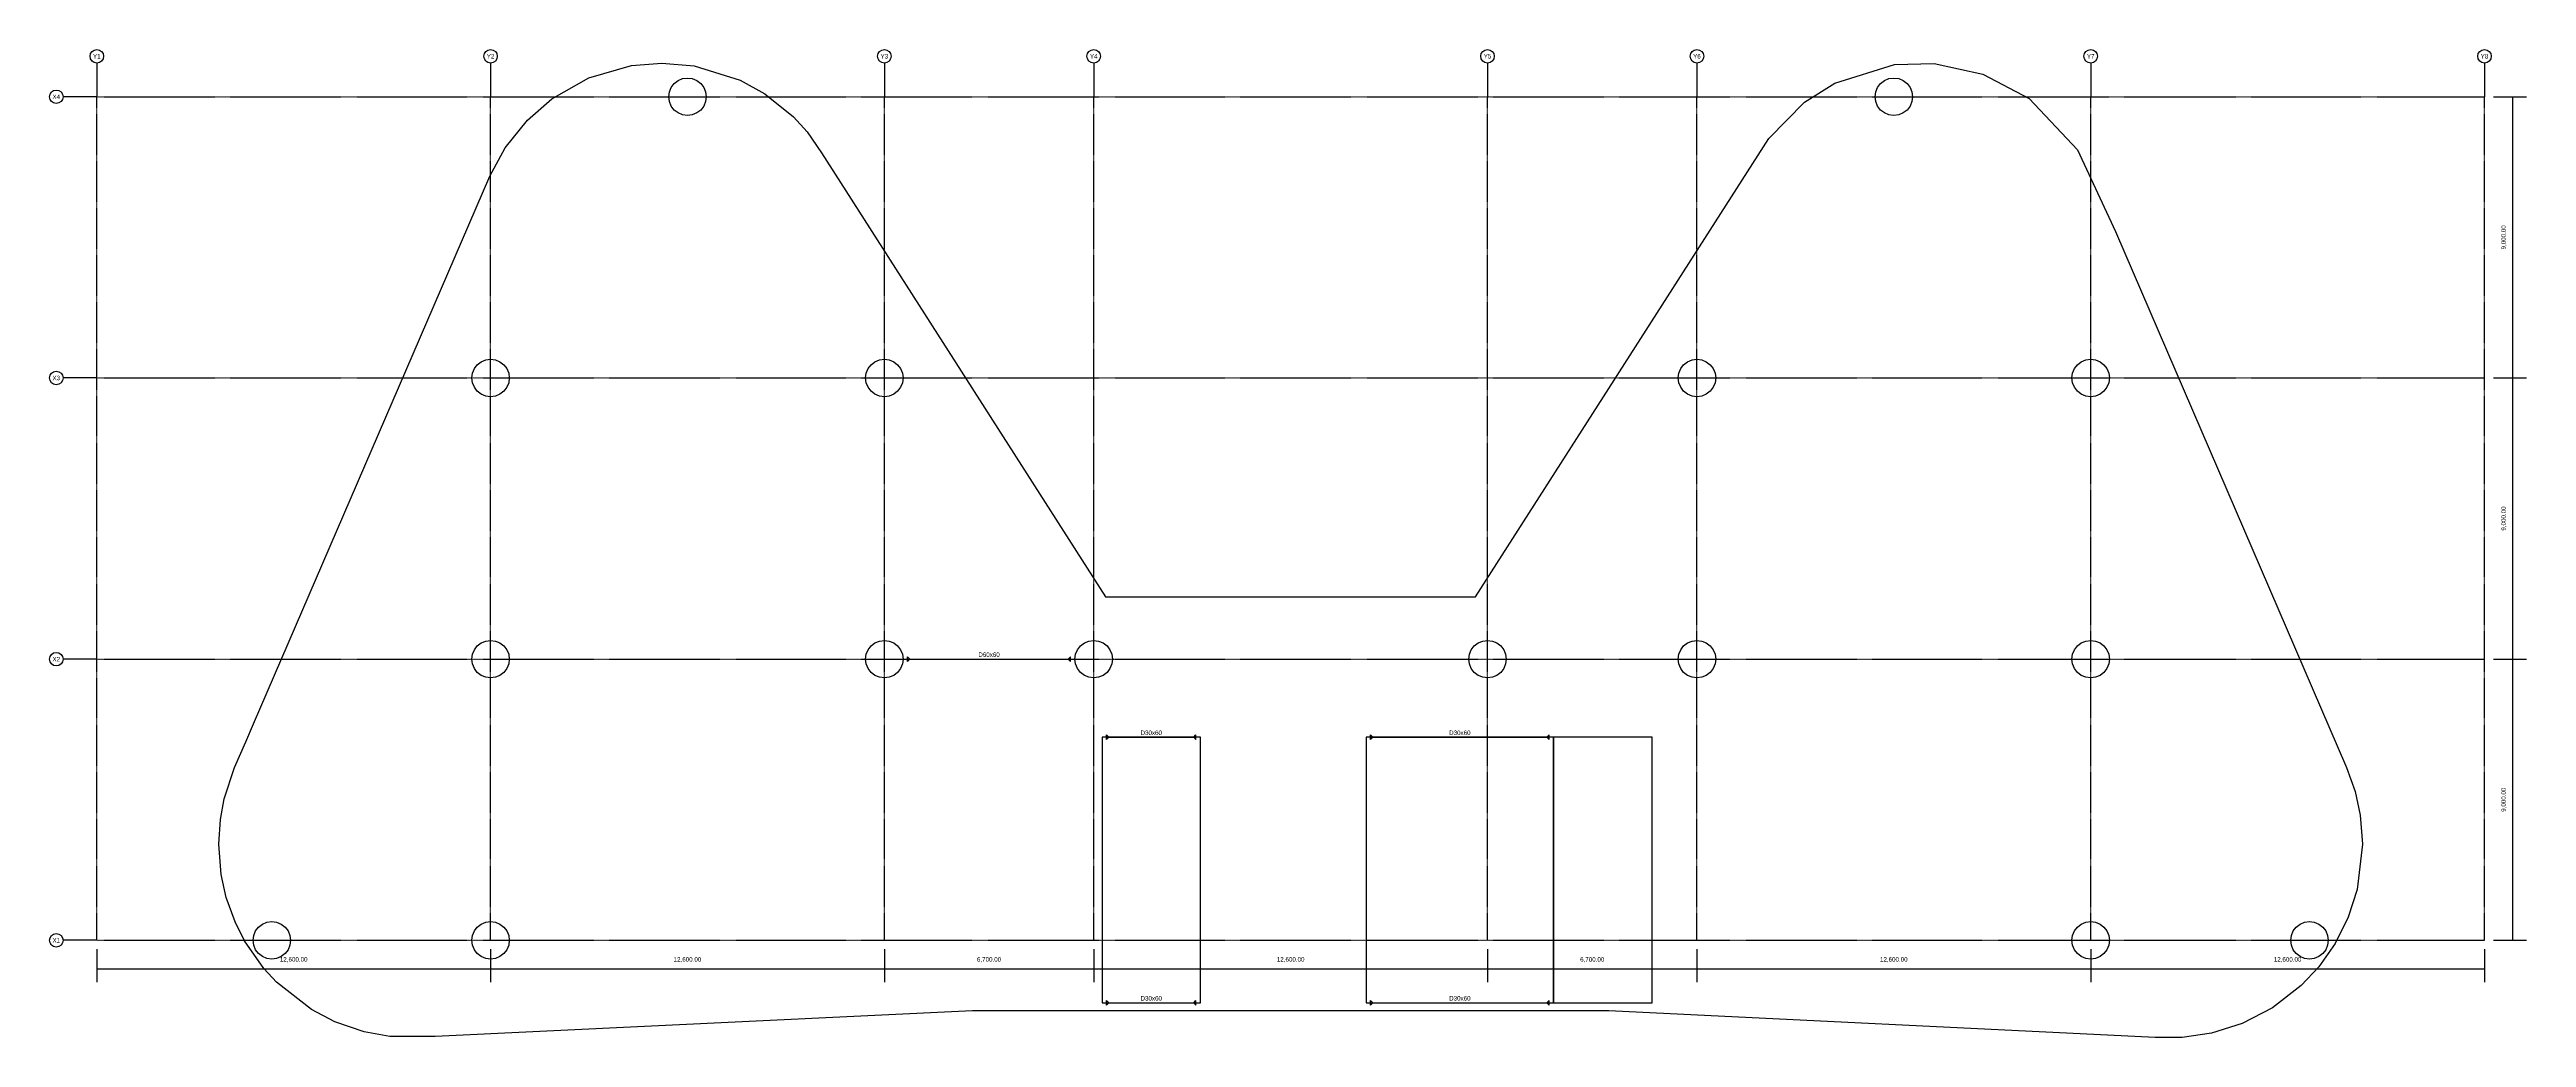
# Model space of a CAD drawing. Extents: x -1512 to 77743, y -3110 to 28512.
import ezdxf
from ezdxf.enums import TextEntityAlignment as Align

# ---------------------------------------------------------------- set-up
doc = ezdxf.new("R2010")
doc.units = 0
doc.header["$MEASUREMENT"] = 0
doc.linetypes.add('CENTER', pattern=[2, 1.25, -0.25, 0.25, -0.25])
doc.layers.get('0').update_dxf_attribs({"linetype": 'CONTINUOUS'})
for name, color, linetype in [('BEAM', 5, 'CONTINUOUS'), ('COLS', 5, 'CONTINUOUS'), ('DIMENSIONS', 4, 'CONTINUOUS'), ('GRID', 1, 'CONTINUOUS'), ('SLAB', 6, 'CONTINUOUS'), ('TEXT', 5, 'CONTINUOUS')]:
    doc.layers.add(name, color=color, linetype=linetype)
doc.dimstyles.get("Standard").update_dxf_attribs({"dimtxt": 0.18, "dimasz": 0.18, "dimexe": 0.18, "dimexo": 0.0625, "dimgap": 0.09, "dimtad": 0, "dimtih": 1, "dimtoh": 1, "dimdec": 4, "dimzin": 0, "dimdsep": 46, "dimtxsty": 'Standard', "dimcen": 0.09, "dimadec": 0, "dimazin": 0, "dimtfac": 1, "dimtdec": 4, "dimtofl": 0, "dimtmove": 0, "dimatfit": 3, "dimfxl": 1, "dimtolj": 1, "dimtzin": 0, "dimarcsym": 0})

# ---------------------------------------------------------------- blocks, each defined once
blk = doc.blocks.new('*D11')
at = {"color": 1, "linetype": 'ByBlock', "transparency": 16777216}
for points in [[(115, -796), (89, -822), (-89, -1000), (-115, -1026)], [(12715, -796), (12689, -822), (12511, -1000), (12485, -1026)]]:
    blk.add_solid(points, dxfattribs=at)
at = {"layer": 'DIMENSIONS', "color": 9, "linetype": 'ByBlock', "transparency": 16777216}
for p, q in [((0, -288), (0, -1343)), ((12600, -288), (12600, -1343))]:
    blk.add_line(p, q, dxfattribs=at)
at = {"layer": 'DIMENSIONS', "color": 0, "linetype": 'ByBlock', "transparency": 16777216}
blk.add_line((0, -911), (12600, -911), dxfattribs=at)
at = {"layer": 'DIMENSIONS', "color": 0, "linetype": 'ByBlock', "transparency": 16777216, "insert": (6300, -623), "char_height": 144, "attachment_point": 5}
blk.add_mtext('\\A1;12,600.00', dxfattribs=at)
blk = doc.blocks.new('*D12')
at = {"color": 1, "linetype": 'ByBlock', "transparency": 16777216}
for points in [[(12715, -796), (12689, -822), (12511, -1000), (12485, -1026)], [(25315, -796), (25289, -822), (25111, -1000), (25085, -1026)]]:
    blk.add_solid(points, dxfattribs=at)
at = {"layer": 'DIMENSIONS', "color": 9, "linetype": 'ByBlock', "transparency": 16777216}
for p, q in [((12600, -288), (12600, -1343)), ((25200, -288), (25200, -1343))]:
    blk.add_line(p, q, dxfattribs=at)
at = {"layer": 'DIMENSIONS', "color": 0, "linetype": 'ByBlock', "transparency": 16777216}
blk.add_line((12600, -911), (25200, -911), dxfattribs=at)
at = {"layer": 'DIMENSIONS', "color": 0, "linetype": 'ByBlock', "transparency": 16777216, "insert": (18900, -623), "char_height": 144, "attachment_point": 5}
blk.add_mtext('\\A1;12,600.00', dxfattribs=at)
blk = doc.blocks.new('*D13')
at = {"color": 1, "linetype": 'ByBlock', "transparency": 16777216}
for points in [[(25315, -796), (25289, -822), (25111, -1000), (25085, -1026)], [(32015, -796), (31989, -822), (31811, -1000), (31785, -1026)]]:
    blk.add_solid(points, dxfattribs=at)
at = {"layer": 'DIMENSIONS', "color": 9, "linetype": 'ByBlock', "transparency": 16777216}
for p, q in [((25200, -288), (25200, -1343)), ((31900, -288), (31900, -1343))]:
    blk.add_line(p, q, dxfattribs=at)
at = {"layer": 'DIMENSIONS', "color": 0, "linetype": 'ByBlock', "transparency": 16777216}
blk.add_line((25200, -911), (31900, -911), dxfattribs=at)
at = {"layer": 'DIMENSIONS', "color": 0, "linetype": 'ByBlock', "transparency": 16777216, "insert": (28550, -623), "char_height": 144, "attachment_point": 5}
blk.add_mtext('\\A1;6,700.00', dxfattribs=at)
blk = doc.blocks.new('*D14')
at = {"color": 1, "linetype": 'ByBlock', "transparency": 16777216}
for points in [[(32015, -796), (31989, -822), (31811, -1000), (31785, -1026)], [(44615, -796), (44589, -822), (44411, -1000), (44385, -1026)]]:
    blk.add_solid(points, dxfattribs=at)
at = {"layer": 'DIMENSIONS', "color": 9, "linetype": 'ByBlock', "transparency": 16777216}
for p, q in [((31900, -288), (31900, -1343)), ((44500, -288), (44500, -1343))]:
    blk.add_line(p, q, dxfattribs=at)
at = {"layer": 'DIMENSIONS', "color": 0, "linetype": 'ByBlock', "transparency": 16777216}
blk.add_line((31900, -911), (44500, -911), dxfattribs=at)
at = {"layer": 'DIMENSIONS', "color": 0, "linetype": 'ByBlock', "transparency": 16777216, "insert": (38200, -623), "char_height": 144, "attachment_point": 5}
blk.add_mtext('\\A1;12,600.00', dxfattribs=at)
blk = doc.blocks.new('*D15')
at = {"color": 1, "linetype": 'ByBlock', "transparency": 16777216}
for points in [[(44615, -796), (44589, -822), (44411, -1000), (44385, -1026)], [(51315, -796), (51289, -822), (51111, -1000), (51085, -1026)]]:
    blk.add_solid(points, dxfattribs=at)
at = {"layer": 'DIMENSIONS', "color": 9, "linetype": 'ByBlock', "transparency": 16777216}
for p, q in [((44500, -288), (44500, -1343)), ((51200, -288), (51200, -1343))]:
    blk.add_line(p, q, dxfattribs=at)
at = {"layer": 'DIMENSIONS', "color": 0, "linetype": 'ByBlock', "transparency": 16777216}
blk.add_line((44500, -911), (51200, -911), dxfattribs=at)
at = {"layer": 'DIMENSIONS', "color": 0, "linetype": 'ByBlock', "transparency": 16777216, "insert": (47850, -623), "char_height": 144, "attachment_point": 5}
blk.add_mtext('\\A1;6,700.00', dxfattribs=at)
blk = doc.blocks.new('*D16')
at = {"color": 1, "linetype": 'ByBlock', "transparency": 16777216}
for points in [[(51315, -796), (51289, -822), (51111, -1000), (51085, -1026)], [(63915, -796), (63889, -822), (63711, -1000), (63685, -1026)]]:
    blk.add_solid(points, dxfattribs=at)
at = {"layer": 'DIMENSIONS', "color": 9, "linetype": 'ByBlock', "transparency": 16777216}
for p, q in [((51200, -288), (51200, -1343)), ((63800, -288), (63800, -1343))]:
    blk.add_line(p, q, dxfattribs=at)
at = {"layer": 'DIMENSIONS', "color": 0, "linetype": 'ByBlock', "transparency": 16777216}
blk.add_line((51200, -911), (63800, -911), dxfattribs=at)
at = {"layer": 'DIMENSIONS', "color": 0, "linetype": 'ByBlock', "transparency": 16777216, "insert": (57500, -623), "char_height": 144, "attachment_point": 5}
blk.add_mtext('\\A1;12,600.00', dxfattribs=at)
blk = doc.blocks.new('*D17')
at = {"color": 1, "linetype": 'ByBlock', "transparency": 16777216}
for points in [[(63915, -796), (63889, -822), (63711, -1000), (63685, -1026)], [(76515, -796), (76489, -822), (76311, -1000), (76285, -1026)]]:
    blk.add_solid(points, dxfattribs=at)
at = {"layer": 'DIMENSIONS', "color": 9, "linetype": 'ByBlock', "transparency": 16777216}
for p, q in [((63800, -288), (63800, -1343)), ((76400, -288), (76400, -1343))]:
    blk.add_line(p, q, dxfattribs=at)
at = {"layer": 'DIMENSIONS', "color": 0, "linetype": 'ByBlock', "transparency": 16777216}
blk.add_line((63800, -911), (76400, -911), dxfattribs=at)
at = {"layer": 'DIMENSIONS', "color": 0, "linetype": 'ByBlock', "transparency": 16777216, "insert": (70100, -623), "char_height": 144, "attachment_point": 5}
blk.add_mtext('\\A1;12,600.00', dxfattribs=at)
blk = doc.blocks.new('*D18')
at = {"color": 1, "linetype": 'ByBlock', "transparency": 16777216}
for points in [[(77400, 8911), (77426, 8885), (77196, 9115), (77222, 9089)], [(77400, -89), (77426, -115), (77196, 115), (77222, 89)]]:
    blk.add_solid(points, dxfattribs=at)
at = {"layer": 'DIMENSIONS', "color": 9, "linetype": 'ByBlock', "transparency": 16777216}
for p, q in [((76688, 9000), (77743, 9000)), ((76688, 0), (77743, 0))]:
    blk.add_line(p, q, dxfattribs=at)
at = {"layer": 'DIMENSIONS', "color": 0, "linetype": 'ByBlock', "transparency": 16777216}
blk.add_line((77311, 0), (77311, 9000), dxfattribs=at)
at = {"layer": 'DIMENSIONS', "color": 0, "linetype": 'ByBlock', "transparency": 16777216, "insert": (77023, 4500), "char_height": 144, "attachment_point": 5, "rotation": 90}
blk.add_mtext('\\A1;9,000.00', dxfattribs=at)
blk = doc.blocks.new('*D19')
at = {"color": 1, "linetype": 'ByBlock', "transparency": 16777216}
for points in [[(77400, 17911), (77426, 17885), (77196, 18115), (77222, 18089)], [(77400, 8911), (77426, 8885), (77196, 9115), (77222, 9089)]]:
    blk.add_solid(points, dxfattribs=at)
at = {"layer": 'DIMENSIONS', "color": 9, "linetype": 'ByBlock', "transparency": 16777216}
for p, q in [((76688, 18000), (77743, 18000)), ((76688, 9000), (77743, 9000))]:
    blk.add_line(p, q, dxfattribs=at)
at = {"layer": 'DIMENSIONS', "color": 0, "linetype": 'ByBlock', "transparency": 16777216}
blk.add_line((77311, 9000), (77311, 18000), dxfattribs=at)
at = {"layer": 'DIMENSIONS', "color": 0, "linetype": 'ByBlock', "transparency": 16777216, "insert": (77023, 13500), "char_height": 144, "attachment_point": 5, "rotation": 90}
blk.add_mtext('\\A1;9,000.00', dxfattribs=at)
blk = doc.blocks.new('*D20')
at = {"color": 1, "linetype": 'ByBlock', "transparency": 16777216}
for points in [[(77400, 26911), (77426, 26885), (77196, 27115), (77222, 27089)], [(77400, 17911), (77426, 17885), (77196, 18115), (77222, 18089)]]:
    blk.add_solid(points, dxfattribs=at)
at = {"layer": 'DIMENSIONS', "color": 9, "linetype": 'ByBlock', "transparency": 16777216}
for p, q in [((76688, 27000), (77743, 27000)), ((76688, 18000), (77743, 18000))]:
    blk.add_line(p, q, dxfattribs=at)
at = {"layer": 'DIMENSIONS', "color": 0, "linetype": 'ByBlock', "transparency": 16777216}
blk.add_line((77311, 18000), (77311, 27000), dxfattribs=at)
at = {"layer": 'DIMENSIONS', "color": 0, "linetype": 'ByBlock', "transparency": 16777216, "insert": (77023, 22500), "char_height": 144, "attachment_point": 5, "rotation": 90}
blk.add_mtext('\\A1;9,000.00', dxfattribs=at)

msp = doc.modelspace()

# ---------------------------------------------------------------- linework, layer by layer
at = {"layer": 'BEAM', "color": 5, "linetype": 'Continuous'}
for p, q in [((25944, 8928), (25944, 9072)), ((26016, 9000), (25944, 9072)), ((26016, 9000), (25944, 8928)), ((31084, 9000), (31156, 9072)), ((31084, 9000), (31156, 8928)), ((31156, 8928), (31156, 9072)), ((32309, 6428), (32309, 6572)), ((32381, 6500), (32309, 6572)), ((32381, 6500), (32309, 6428)), ((35099, 6500), (35171, 6572)), ((35099, 6500), (35171, 6428)), ((35171, 6428), (35171, 6572)), ((40759, 6428), (40759, 6572)), ((40831, 6500), (40759, 6572)), ((40831, 6500), (40759, 6428)), ((46399, 6500), (46471, 6572)), ((46399, 6500), (46471, 6428)), ((46471, 6428), (46471, 6572)), ((32309, -2072), (32309, -1928)), ((32381, -2000), (32309, -1928)), ((32381, -2000), (32309, -2072)), ((35099, -2000), (35171, -1928)), ((35099, -2000), (35171, -2072)), ((35171, -2072), (35171, -1928)), ((40759, -2072), (40759, -1928)), ((40831, -2000), (40759, -1928)), ((40831, -2000), (40759, -2072)), ((46399, -2000), (46471, -1928)), ((46399, -2000), (46471, -2072)), ((46471, -2072), (46471, -1928))]:
    msp.add_line(p, q, dxfattribs=at)
at = {"layer": 'BEAM', "color": 2, "linetype": 'Continuous'}
for p, q in [((25944, 9000), (31156, 9000)), ((32309, 6500), (35171, 6500)), ((40759, 6500), (46471, 6500)), ((32309, -2000), (35171, -2000)), ((40759, -2000), (46471, -2000))]:
    msp.add_line(p, q, dxfattribs=at)
at = {"layer": 'COLS', "color": 3, "linetype": 'Continuous'}
msp.add_lwpolyline([(44119.6127, 10997.07319), (53502.27456, 25663.08976), (54643.07296, 26825.37696), (55612.1819, 27436.94987), (57519.8216, 28027.30896), (58794.21952, 28061.08688), (60350.64276, 27724.40781), (61834.0126, 26940.00258), (63377.97348, 25300.07082), (64589.75489, 22682.5256), (71988.52783, 5531.31289), (72261.8876, 4761.88586), (72424.73656, 4010.48702), (72495.64373, 3075.48906), (72322.84537, 1621.92778), (72038.75011, 739.52477), (71618.78044, -103.22382), (71100.11037, -843.32457), (70535.69727, -1447.99919), (69616.84303, -2159.93215), (68650.26775, -2659.99224), (67666.19417, -2971.12912), (66729.21038, -3109.33268), (65864.63536, -3109.51149), (48383.3985, -2257.31862), (28016.6015, -2257.31862), (10823.9925, -3082.6051), (9372.21229, -3081.13056), (8558.80068, -2928.78091), (7621.10706, -2605.48562), (6868.17003, -2212.90376), (5752.9759, -1341.01282), (5349.19816, -903.01208), (4729.09533, -14.26333), (4425.25095, 587.96764), (4144.3636, 1367.13095), (3979.77975, 2111.35088), (3904.35627, 3075.48906), (3955.74803, 3872.11741), (4076.50723, 4526.36326), (4411.47217, 5531.31289), (4765.73497, 6352.53511), (5014.23012, 6928.57565), (12575.66225, 24456.8512), (13062.35122, 25362.61772), (13776.5573, 26256.14749), (14557.27814, 26933.68435), (15745.43542, 27605.36129), (17107.01116, 28000.02146), (18084.90492, 28080.2475), (19119.46249, 27990.38207), (20581.09161, 27536.34977), (21376.6173, 27096.68344), (22295.57922, 26354.61552), (22731.2186, 25876.5311), (23189.88131, 25206.42161), (23798.80752, 24254.61049), (32280.3873, 10997.07319), (44119.6127, 10997.07319)], dxfattribs=at)
for points in [[(18900, 26400), (18744.72, 26420.46), (18600, 26480.4), (18475.74, 26575.74), (18380.4, 26700), (18320.46, 26844.72), (18300, 27000), (18320.46, 27155.28), (18380.4, 27300), (18475.74, 27424.26), (18600, 27519.6), (18744.72, 27579.54), (18900, 27600), (19055.28, 27579.54), (19200, 27519.6), (19324.26, 27424.26), (19419.6, 27300), (19479.54, 27155.28), (19500, 27000), (19479.54, 26844.72), (19419.6, 26700), (19324.26, 26575.74), (19200, 26480.4), (19055.28, 26420.46)], [(57500, 26400), (57344.72, 26420.46), (57200, 26480.4), (57075.74, 26575.74), (56980.4, 26700), (56920.46, 26844.72), (56900, 27000), (56920.46, 27155.28), (56980.4, 27300), (57075.74, 27424.26), (57200, 27519.6), (57344.72, 27579.54), (57500, 27600), (57655.28, 27579.54), (57800, 27519.6), (57924.26, 27424.26), (58019.6, 27300), (58079.54, 27155.28), (58100, 27000), (58079.54, 26844.72), (58019.6, 26700), (57924.26, 26575.74), (57800, 26480.4), (57655.28, 26420.46)], [(12600, 17400), (12444.72, 17420.46), (12300, 17480.4), (12175.74, 17575.74), (12080.4, 17700), (12020.46, 17844.72), (12000, 18000), (12020.46, 18155.28), (12080.4, 18300), (12175.74, 18424.26), (12300, 18519.6), (12444.72, 18579.54), (12600, 18600), (12755.28, 18579.54), (12900, 18519.6), (13024.26, 18424.26), (13119.6, 18300), (13179.54, 18155.28), (13200, 18000), (13179.54, 17844.72), (13119.6, 17700), (13024.26, 17575.74), (12900, 17480.4), (12755.28, 17420.46)], [(25200, 17400), (25044.72, 17420.46), (24900, 17480.4), (24775.74, 17575.74), (24680.4, 17700), (24620.46, 17844.72), (24600, 18000), (24620.46, 18155.28), (24680.4, 18300), (24775.74, 18424.26), (24900, 18519.6), (25044.72, 18579.54), (25200, 18600), (25355.28, 18579.54), (25500, 18519.6), (25624.26, 18424.26), (25719.6, 18300), (25779.54, 18155.28), (25800, 18000), (25779.54, 17844.72), (25719.6, 17700), (25624.26, 17575.74), (25500, 17480.4), (25355.28, 17420.46)], [(51200, 17400), (51044.72, 17420.46), (50900, 17480.4), (50775.74, 17575.74), (50680.4, 17700), (50620.46, 17844.72), (50600, 18000), (50620.46, 18155.28), (50680.4, 18300), (50775.74, 18424.26), (50900, 18519.6), (51044.72, 18579.54), (51200, 18600), (51355.28, 18579.54), (51500, 18519.6), (51624.26, 18424.26), (51719.6, 18300), (51779.54, 18155.28), (51800, 18000), (51779.54, 17844.72), (51719.6, 17700), (51624.26, 17575.74), (51500, 17480.4), (51355.28, 17420.46)], [(63800, 17400), (63644.72, 17420.46), (63500, 17480.4), (63375.74, 17575.74), (63280.4, 17700), (63220.46, 17844.72), (63200, 18000), (63220.46, 18155.28), (63280.4, 18300), (63375.74, 18424.26), (63500, 18519.6), (63644.72, 18579.54), (63800, 18600), (63955.28, 18579.54), (64100, 18519.6), (64224.26, 18424.26), (64319.6, 18300), (64379.54, 18155.28), (64400, 18000), (64379.54, 17844.72), (64319.6, 17700), (64224.26, 17575.74), (64100, 17480.4), (63955.28, 17420.46)], [(12600, 8400), (12444.72, 8420.46), (12300, 8480.4), (12175.74, 8575.74), (12080.4, 8700), (12020.46, 8844.72), (12000, 9000), (12020.46, 9155.28), (12080.4, 9300), (12175.74, 9424.26), (12300, 9519.6), (12444.72, 9579.54), (12600, 9600), (12755.28, 9579.54), (12900, 9519.6), (13024.26, 9424.26), (13119.6, 9300), (13179.54, 9155.28), (13200, 9000), (13179.54, 8844.72), (13119.6, 8700), (13024.26, 8575.74), (12900, 8480.4), (12755.28, 8420.46)], [(25200, 8400), (25044.72, 8420.46), (24900, 8480.4), (24775.74, 8575.74), (24680.4, 8700), (24620.46, 8844.72), (24600, 9000), (24620.46, 9155.28), (24680.4, 9300), (24775.74, 9424.26), (24900, 9519.6), (25044.72, 9579.54), (25200, 9600), (25355.28, 9579.54), (25500, 9519.6), (25624.26, 9424.26), (25719.6, 9300), (25779.54, 9155.28), (25800, 9000), (25779.54, 8844.72), (25719.6, 8700), (25624.26, 8575.74), (25500, 8480.4), (25355.28, 8420.46)], [(31900, 8400), (31744.72, 8420.46), (31600, 8480.4), (31475.74, 8575.74), (31380.4, 8700), (31320.46, 8844.72), (31300, 9000), (31320.46, 9155.28), (31380.4, 9300), (31475.74, 9424.26), (31600, 9519.6), (31744.72, 9579.54), (31900, 9600), (32055.28, 9579.54), (32200, 9519.6), (32324.26, 9424.26), (32419.6, 9300), (32479.54, 9155.28), (32500, 9000), (32479.54, 8844.72), (32419.6, 8700), (32324.26, 8575.74), (32200, 8480.4), (32055.28, 8420.46)], [(44500, 8400), (44344.72, 8420.46), (44200, 8480.4), (44075.74, 8575.74), (43980.4, 8700), (43920.46, 8844.72), (43900, 9000), (43920.46, 9155.28), (43980.4, 9300), (44075.74, 9424.26), (44200, 9519.6), (44344.72, 9579.54), (44500, 9600), (44655.28, 9579.54), (44800, 9519.6), (44924.26, 9424.26), (45019.6, 9300), (45079.54, 9155.28), (45100, 9000), (45079.54, 8844.72), (45019.6, 8700), (44924.26, 8575.74), (44800, 8480.4), (44655.28, 8420.46)], [(51200, 8400), (51044.72, 8420.46), (50900, 8480.4), (50775.74, 8575.74), (50680.4, 8700), (50620.46, 8844.72), (50600, 9000), (50620.46, 9155.28), (50680.4, 9300), (50775.74, 9424.26), (50900, 9519.6), (51044.72, 9579.54), (51200, 9600), (51355.28, 9579.54), (51500, 9519.6), (51624.26, 9424.26), (51719.6, 9300), (51779.54, 9155.28), (51800, 9000), (51779.54, 8844.72), (51719.6, 8700), (51624.26, 8575.74), (51500, 8480.4), (51355.28, 8420.46)], [(63800, 8400), (63644.72, 8420.46), (63500, 8480.4), (63375.74, 8575.74), (63280.4, 8700), (63220.46, 8844.72), (63200, 9000), (63220.46, 9155.28), (63280.4, 9300), (63375.74, 9424.26), (63500, 9519.6), (63644.72, 9579.54), (63800, 9600), (63955.28, 9579.54), (64100, 9519.6), (64224.26, 9424.26), (64319.6, 9300), (64379.54, 9155.28), (64400, 9000), (64379.54, 8844.72), (64319.6, 8700), (64224.26, 8575.74), (64100, 8480.4), (63955.28, 8420.46)], [(5600, -600), (5444.72, -579.54), (5300, -519.6), (5175.74, -424.26), (5080.4, -300), (5020.46, -155.28), (5000, 0), (5020.46, 155.28), (5080.4, 300), (5175.74, 424.26), (5300, 519.6), (5444.72, 579.54), (5600, 600), (5755.28, 579.54), (5900, 519.6), (6024.26, 424.26), (6119.6, 300), (6179.54, 155.28), (6200, 0), (6179.54, -155.28), (6119.6, -300), (6024.26, -424.26), (5900, -519.6), (5755.28, -579.54)], [(12600, -600), (12444.72, -579.54), (12300, -519.6), (12175.74, -424.26), (12080.4, -300), (12020.46, -155.28), (12000, 0), (12020.46, 155.28), (12080.4, 300), (12175.74, 424.26), (12300, 519.6), (12444.72, 579.54), (12600, 600), (12755.28, 579.54), (12900, 519.6), (13024.26, 424.26), (13119.6, 300), (13179.54, 155.28), (13200, 0), (13179.54, -155.28), (13119.6, -300), (13024.26, -424.26), (12900, -519.6), (12755.28, -579.54)], [(63800, -600), (63644.72, -579.54), (63500, -519.6), (63375.74, -424.26), (63280.4, -300), (63220.46, -155.28), (63200, 0), (63220.46, 155.28), (63280.4, 300), (63375.74, 424.26), (63500, 519.6), (63644.72, 579.54), (63800, 600), (63955.28, 579.54), (64100, 519.6), (64224.26, 424.26), (64319.6, 300), (64379.54, 155.28), (64400, 0), (64379.54, -155.28), (64319.6, -300), (64224.26, -424.26), (64100, -519.6), (63955.28, -579.54)], [(70800, -600), (70644.72, -579.54), (70500, -519.6), (70375.74, -424.26), (70280.4, -300), (70220.46, -155.28), (70200, 0), (70220.46, 155.28), (70280.4, 300), (70375.74, 424.26), (70500, 519.6), (70644.72, 579.54), (70800, 600), (70955.28, 579.54), (71100, 519.6), (71224.26, 424.26), (71319.6, 300), (71379.54, 155.28), (71400, 0), (71379.54, -155.28), (71319.6, -300), (71224.26, -424.26), (71100, -519.6), (70955.28, -579.54)]]:
    msp.add_lwpolyline(points, close=True, dxfattribs=at)
at = {"layer": 'GRID', "color": 0, "linetype": 'Continuous'}
for p, q in [((0, 28080), (0, 27000)), ((12600, 28080), (12600, 27000)), ((25200, 28080), (25200, 27000)), ((31900, 28080), (31900, 27000)), ((44500, 28080), (44500, 27000)), ((51200, 28080), (51200, 27000)), ((63800, 28080), (63800, 27000)), ((76400, 28080), (76400, 27000)), ((0, 27000), (-1080, 27000)), ((0, 18000), (-1080, 18000)), ((0, 9000), (-1080, 9000)), ((0, 0), (-1080, 0))]:
    msp.add_line(p, q, dxfattribs=at)
at = {"layer": 'GRID', "color": 1, "linetype": 'CENTER', "ltscale": 0.5}
for p, q in [((0, 0), (0, 27000)), ((0, 27000), (76400, 27000)), ((12600, 0), (12600, 27000)), ((25200, 0), (25200, 27000)), ((31900, 0), (31900, 27000)), ((44500, 0), (44500, 27000)), ((51200, 0), (51200, 27000)), ((63800, 0), (63800, 27000)), ((76400, 0), (76400, 27000)), ((0, 18000), (76400, 18000)), ((0, 9000), (76400, 9000)), ((0, 0), (76400, 0))]:
    msp.add_line(p, q, dxfattribs=at)
at = {"layer": 'GRID', "color": 0, "linetype": 'Continuous'}
for centre in [(0, 28296), (12600, 28296), (25200, 28296), (31900, 28296), (44500, 28296), (51200, 28296), (63800, 28296), (76400, 28296), (-1296, 27000), (-1296, 18000), (-1296, 9000), (-1296, 0)]:
    msp.add_circle(centre, 216, dxfattribs=at)
at = {"layer": 'SLAB', "color": 6, "linetype": 'Continuous'}
for points in [[(32165, -2000), (35315, -2000), (35315, 6500), (32165, 6500)], [(40615, -2000), (46615, -2000), (46615, 6500), (40615, 6500)], [(46615, -2000), (49765, -2000), (49765, 6500), (46615, 6500)]]:
    msp.add_lwpolyline(points, close=True, dxfattribs=at)

# ---------------------------------------------------------------- texts
at = {"layer": 'TEXT', "color": 0}
for s, p in [('Y1', (0, 28296)), ('Y2', (12600, 28296)), ('Y3', (25200, 28296)), ('Y4', (31900, 28296)), ('Y5', (44500, 28296)), ('Y6', (51200, 28296)), ('Y7', (63800, 28296)), ('Y8', (76400, 28296)), ('X4', (-1296, 27000)), ('X3', (-1296, 18000)), ('X2', (-1296, 9000)), ('D60x60', (28550, 9144)), ('D30x60', (33740, 6644)), ('D30x60', (43615, 6644)), ('X1', (-1296, 0)), ('D30x60', (33740, -1856)), ('D30x60', (43615, -1856))]:
    msp.add_text(s, height=144, dxfattribs=at).set_placement(p, align=Align.MIDDLE)

# ---------------------------------------------------------------- dimensions: what is measured, and where the dimension line sits
at = {"layer": 'DIMENSIONS'}
for base, p1, p2, picture, middle in [((77311, 27000), (76400, 18000), (76400, 27000), '*D20', (76400, 22500)), ((77311, 18000), (76400, 9000), (76400, 18000), '*D19', (76400, 13500)), ((77311, 9000), (76400, 0), (76400, 9000), '*D18', (76400, 4500)), ((12600, -911), (0, 0), (12600, 0), '*D11', (6300, 0)), ((25200, -911), (12600, 0), (25200, 0), '*D12', (18900, 0)), ((31900, -911), (25200, 0), (31900, 0), '*D13', (28550, 0)), ((44500, -911), (31900, 0), (44500, 0), '*D14', (38200, 0)), ((51200, -911), (44500, 0), (51200, 0), '*D15', (47850, 0)), ((63800, -911), (51200, 0), (63800, 0), '*D16', (57500, 0)), ((76400, -911), (63800, 0), (76400, 0), '*D17', (70100, 0))]:
    dim = msp.add_linear_dim(base=base, p1=p1, p2=p2, dimstyle='Standard', dxfattribs=at)
    dim.commit()
    dim.dimension.update_dxf_attribs({"geometry": picture, "text_midpoint": middle})

doc.saveas('drawing.dxf')
